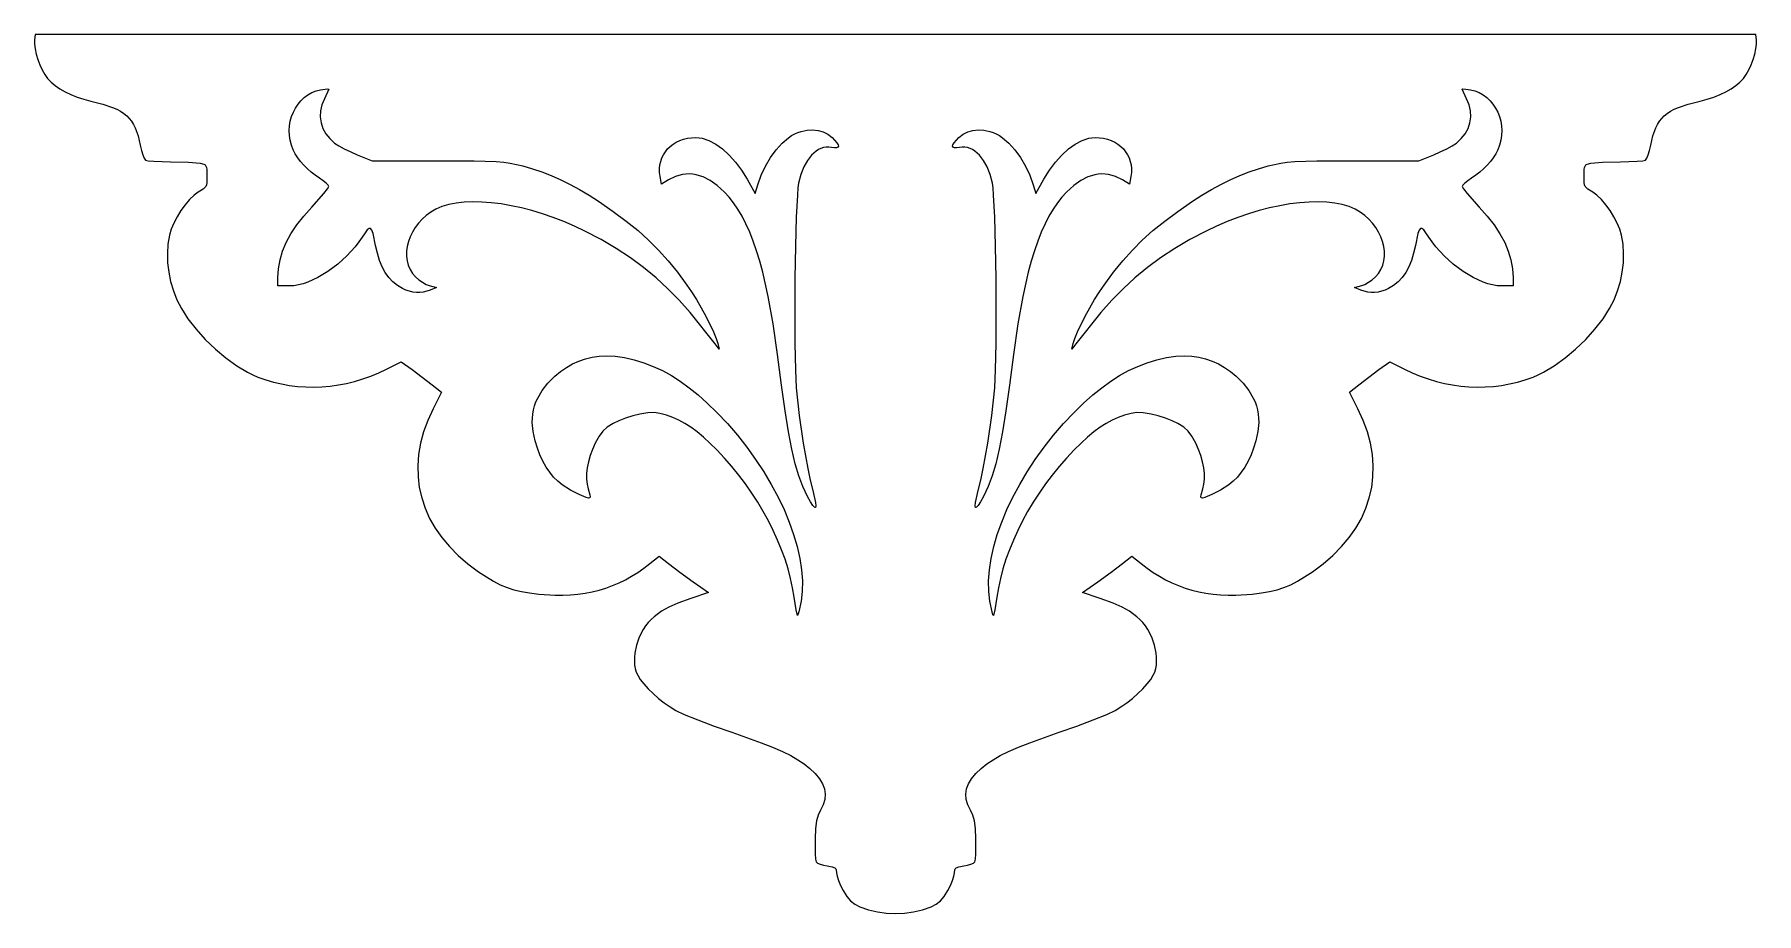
# Model space of a CAD drawing. Extents: x -290 to 500, y -53 to 350.
import ezdxf

# ---------------------------------------------------------------- set-up
doc = ezdxf.new("R2010")
doc.units = 0

msp = doc.modelspace()

# ---------------------------------------------------------------- linework, layer by layer
at = {"layer": 'Layer 1'}
for p, q in [((-290.075761, 350.38449), (-290.384428, 347.68574)), ((500.067072, 350.38449), (-290.075761, 350.38449)), ((-290.075761, 350.38449), (-290.075761, 350.38449)), ((500.384572, 347.68574), (500.067072, 350.38449)), ((-290.384428, 347.68574), (-290.409622, 345.865227)), ((-290.409622, 345.865227), (-290.135911, 343.716946)), ((-290.135911, 343.716946), (-289.601739, 341.352866)), ((-289.601739, 341.352866), (-288.845554, 338.884956)), ((498.841282, 338.884956), (499.599084, 341.352866)), ((499.599084, 341.352866), (500.134667, 343.716946)), ((500.134667, 343.716946), (500.40938, 345.865227)), ((500.40938, 345.865227), (500.384572, 347.68574)), ((-288.845554, 338.884956), (-287.905802, 336.425187)), ((-287.905802, 336.425187), (-286.820927, 334.085529)), ((-286.820927, 334.085529), (-285.629376, 331.97795)), ((495.621073, 331.97795), (496.813626, 334.085529)), ((496.813626, 334.085529), (497.899912, 336.425187)), ((497.899912, 336.425187), (498.841282, 338.884956)), ((-285.629376, 331.97795), (-284.369595, 330.21442)), ((-284.369595, 330.21442), (-282.780808, 328.512183)), ((-282.780808, 328.512183), (-280.907992, 326.909716)), ((-280.907992, 326.909716), (-278.764363, 325.413843)), ((-278.764363, 325.413843), (-276.363132, 324.031386)), ((-163.036874, 323.641764), (-161.094337, 324.434811)), ((-161.094337, 324.434811), (-159.027642, 324.96685)), ((-159.027642, 324.96685), (-155.861461, 325.372545)), ((-155.208822, 325.266712), (-157.246114, 320.865808)), ((-155.861461, 325.372545), (-155.208822, 325.266712)), ((-155.861461, 325.372545), (-155.861461, 325.372545)), ((365.208961, 325.266712), (365.508822, 325.372545)), ((367.246239, 320.865808), (365.208961, 325.266712)), ((365.508822, 325.372545), (366.895934, 325.293489)), ((365.508822, 325.372545), (365.508822, 325.372545)), ((366.895934, 325.293489), (369.027795, 324.96685)), ((369.027795, 324.96685), (371.094489, 324.434811)), ((371.094489, 324.434811), (373.037024, 323.641764)), ((486.354462, 324.031386), (488.755691, 325.413843)), ((488.755691, 325.413843), (490.899316, 326.909716)), ((490.899316, 326.909716), (492.772126, 328.512183)), ((492.772126, 328.512183), (494.360906, 330.21442)), ((494.360906, 330.21442), (495.621073, 331.97795)), ((-276.363132, 324.031386), (-273.717512, 322.76917)), ((-273.717512, 322.76917), (-270.840719, 321.634017)), ((-270.840719, 321.634017), (-267.745964, 320.632752)), ((-267.745964, 320.632752), (-264.446461, 319.772197)), ((-264.446461, 319.772197), (-258.996356, 318.360533)), ((-258.996356, 318.360533), (-254.51882, 316.829559)), ((-254.51882, 316.829559), (-252.609822, 315.988045)), ((-171.52297, 314.634899), (-170.536059, 316.531777)), ((-170.536059, 316.531777), (-169.364797, 318.299708)), ((-169.364797, 318.299708), (-168.019214, 319.916683)), ((-168.019214, 319.916683), (-166.509345, 321.36069)), ((-166.509345, 321.36069), (-164.84522, 322.609721)), ((-164.84522, 322.609721), (-163.036874, 323.641764)), ((-158.393317, 318.084728), (-159.027398, 315.288453)), ((-157.246114, 320.865808), (-158.393317, 318.084728)), ((368.393442, 318.084728), (367.246239, 320.865808)), ((369.027523, 315.288453), (368.393442, 318.084728)), ((373.037024, 323.641764), (374.845369, 322.609721)), ((374.845369, 322.609721), (376.50949, 321.36069)), ((376.50949, 321.36069), (378.019357, 319.916683)), ((378.019357, 319.916683), (379.364935, 318.299708)), ((379.364935, 318.299708), (380.536195, 316.531777)), ((380.536195, 316.531777), (381.523102, 314.634899)), ((462.603193, 315.988045), (464.511524, 316.829559)), ((464.511524, 316.829559), (468.988064, 318.360533)), ((468.988064, 318.360533), (474.437795, 319.772197)), ((474.437795, 319.772197), (477.737297, 320.632752)), ((477.737297, 320.632752), (480.832052, 321.634017)), ((480.832052, 321.634017), (483.708845, 322.76917)), ((483.708845, 322.76917), (486.354462, 324.031386)), ((-252.609822, 315.988045), (-250.902035, 315.079158)), ((-250.902035, 315.079158), (-249.381482, 314.090384)), ((-249.381482, 314.090384), (-248.034185, 313.009209)), ((-248.034185, 313.009209), (-246.846167, 311.823118)), ((-246.846167, 311.823118), (-245.803451, 310.519595)), ((-245.803451, 310.519595), (-244.892059, 309.086127)), ((-244.892059, 309.086127), (-244.098015, 307.510197)), ((-173.277269, 308.390686), (-172.903607, 310.542343)), ((-172.903607, 310.542343), (-172.315497, 312.631085)), ((-172.315497, 312.631085), (-171.52297, 314.634899)), ((-159.027398, 315.288453), (-159.157877, 312.518549)), ((-159.157877, 312.518549), (-158.794275, 309.816579)), ((-158.794275, 309.816579), (-157.946111, 307.224109)), ((367.946236, 307.224109), (368.7944, 309.816579)), ((368.7944, 309.816579), (369.158003, 312.518549)), ((369.158003, 312.518549), (369.027523, 315.288453)), ((381.523102, 314.634899), (382.315626, 312.631085)), ((382.315626, 312.631085), (382.903734, 310.542343)), ((382.903734, 310.542343), (383.277395, 308.390686)), ((454.096776, 307.510197), (454.890153, 309.086127)), ((454.890153, 309.086127), (455.8008, 310.519595)), ((455.8008, 310.519595), (456.842721, 311.823118)), ((456.842721, 311.823118), (458.029917, 313.009209)), ((458.029917, 313.009209), (459.376392, 314.090384)), ((459.376392, 314.090384), (460.89615, 315.079158)), ((460.89615, 315.079158), (462.603193, 315.988045)), ((-244.098015, 307.510197), (-242.806059, 303.880895)), ((-242.806059, 303.880895), (-241.815767, 299.531572)), ((-173.426449, 306.198122), (-173.277269, 308.390686)), ((-173.341116, 303.986661), (-173.426449, 306.198122)), ((-173.011236, 301.778315), (-173.341116, 303.986661)), ((-172.426779, 299.595092), (-173.011236, 301.778315)), ((-157.946111, 307.224109), (-156.622905, 304.782704)), ((-156.622905, 304.782704), (-154.834177, 302.53393)), ((-154.834177, 302.53393), (-152.589447, 300.51935)), ((-152.589447, 300.51935), (-150.70408, 299.279762)), ((2.894748, 299.976333), (4.354841, 300.878762)), ((4.354841, 300.878762), (5.936504, 301.638427)), ((5.936504, 301.638427), (7.631009, 302.245823)), ((7.631009, 302.245823), (9.429628, 302.691446)), ((9.429628, 302.691446), (11.323635, 302.96579)), ((11.323635, 302.96579), (13.304303, 303.05935)), ((13.304303, 303.05935), (14.766636, 302.970187)), ((14.766636, 302.970187), (16.263153, 302.706531)), ((16.263153, 302.706531), (19.330578, 301.678728)), ((19.330578, 301.678728), (22.450252, 300.021925)), ((52.953497, 300.419384), (55.831863, 302.910209)), ((55.831863, 302.910209), (57.291571, 303.915614)), ((57.291571, 303.915614), (58.752839, 304.746089)), ((58.752839, 304.746089), (60.206572, 305.390441)), ((60.206572, 305.390441), (61.643678, 305.837475)), ((61.643678, 305.837475), (64.392083, 306.36043)), ((64.392083, 306.36043), (66.917705, 306.534211)), ((66.917705, 306.534211), (69.460748, 306.313944)), ((66.917705, 306.534211), (66.917705, 306.534211)), ((69.460748, 306.313944), (71.781738, 305.661858)), ((71.781738, 305.661858), (73.90644, 304.572824)), ((73.90644, 304.572824), (75.860622, 303.041711)), ((75.860622, 303.041711), (78.11245, 300.630194)), ((78.11245, 300.630194), (78.657297, 299.739107)), ((131.340041, 299.739107), (131.8863, 300.630194)), ((131.8863, 300.630194), (134.139511, 303.041711)), ((134.139511, 303.041711), (136.093694, 304.572824)), ((136.093694, 304.572824), (138.218399, 305.661858)), ((138.218399, 305.661858), (140.539388, 306.313944)), ((140.539388, 306.313944), (143.082428, 306.534211)), ((143.082428, 306.534211), (145.608051, 306.36043)), ((143.082428, 306.534211), (143.082428, 306.534211)), ((145.608051, 306.36043), (148.356455, 305.837475)), ((148.356455, 305.837475), (149.793461, 305.390441)), ((149.793461, 305.390441), (151.246914, 304.746089)), ((151.246914, 304.746089), (152.707746, 303.915614)), ((152.707746, 303.915614), (154.16689, 302.910209)), ((154.16689, 302.910209), (157.043843, 300.419384)), ((187.547085, 300.021925), (190.668172, 301.678728)), ((190.668172, 301.678728), (193.736597, 302.706531)), ((193.736597, 302.706531), (195.233396, 302.970187)), ((195.233396, 302.970187), (196.69583, 303.05935)), ((196.69583, 303.05935), (198.676497, 302.96579)), ((198.676497, 302.96579), (200.570503, 302.691446)), ((200.570503, 302.691446), (202.369122, 302.245823)), ((202.369122, 302.245823), (204.063626, 301.638427)), ((204.063626, 301.638427), (205.645287, 300.878762)), ((205.645287, 300.878762), (207.10538, 299.976333)), ((360.704209, 299.279762), (362.589572, 300.51935)), ((362.589572, 300.51935), (364.834302, 302.53393)), ((364.834302, 302.53393), (366.62303, 304.782704)), ((366.62303, 304.782704), (367.946236, 307.224109)), ((383.011365, 301.778315), (382.426912, 299.595092)), ((383.341242, 303.986661), (383.011365, 301.778315)), ((383.277395, 308.390686), (383.426574, 306.198122)), ((383.426574, 306.198122), (383.341242, 303.986661)), ((451.815906, 299.531572), (452.805819, 303.880895)), ((452.805819, 303.880895), (454.096776, 307.510197)), ((-241.815767, 299.531572), (-241.28345, 297.12745)), ((-241.28345, 297.12745), (-240.657427, 295.037305)), ((-240.657427, 295.037305), (-240.015262, 293.485527)), ((-240.015262, 293.485527), (-239.434517, 292.696503)), ((-239.434517, 292.696503), (-238.127376, 292.382327)), ((-171.577711, 297.459003), (-172.426779, 299.595092)), ((-170.605645, 295.589394), (-171.577711, 297.459003)), ((-169.464123, 293.769798), (-170.605645, 295.589394)), ((-168.160033, 292.007793), (-169.464123, 293.769798)), ((-150.70408, 299.279762), (-148.124686, 297.852359)), ((-148.124686, 297.852359), (-145.191371, 296.413486)), ((-145.191371, 296.413486), (-142.244239, 295.139489)), ((-142.244239, 295.139489), (-135.365072, 292.396642)), ((-2.824125, 292.096007), (-2.276721, 293.655412)), ((-2.276721, 293.655412), (-1.555384, 295.129083)), ((-1.555384, 295.129083), (-0.668841, 296.507516)), ((-0.668841, 296.507516), (0.37418, 297.781205)), ((0.37418, 297.781205), (1.564952, 298.940646)), ((1.564952, 298.940646), (2.894748, 299.976333)), ((22.450252, 300.021925), (25.565853, 297.782106)), ((25.565853, 297.782106), (28.621055, 295.005254)), ((28.621055, 295.005254), (31.559537, 291.737353)), ((45.301544, 289.912737), (47.615589, 293.831099)), ((47.615589, 293.831099), (50.19049, 297.363164)), ((50.19049, 297.363164), (52.953497, 300.419384)), ((66.441914, 294.926241), (64.57119, 292.493211)), ((68.513774, 296.782347), (66.441914, 294.926241)), ((69.61395, 297.481883), (68.513774, 296.782347)), ((70.750994, 298.022586), (69.61395, 297.481883)), ((71.920432, 298.399586), (70.750994, 298.022586)), ((73.117795, 298.608017), (71.920432, 298.399586)), ((74.338608, 298.643009), (73.117795, 298.608017)), ((75.5784, 298.499697), (74.338608, 298.643009)), ((76.967304, 298.312999), (75.5784, 298.499697)), ((77.969834, 298.345324), (76.967304, 298.312999)), ((78.585801, 298.594939), (77.969834, 298.345324)), ((78.815019, 299.06011), (78.585801, 298.594939)), ((78.657297, 299.739107), (78.815019, 299.06011)), ((131.180702, 299.06011), (131.340041, 299.739107)), ((131.408302, 298.594939), (131.180702, 299.06011)), ((132.022858, 298.345324), (131.408302, 298.594939)), ((133.02439, 298.312999), (132.022858, 298.345324)), ((134.412914, 298.499697), (133.02439, 298.312999)), ((135.652806, 298.643009), (134.412914, 298.499697)), ((136.8739, 298.608017), (135.652806, 298.643009)), ((138.071697, 298.399586), (136.8739, 298.608017)), ((139.2417, 298.022586), (138.071697, 298.399586)), ((140.37941, 297.481883), (139.2417, 298.022586)), ((141.480331, 296.782347), (140.37941, 297.481883)), ((143.553808, 294.926241), (141.480331, 296.782347)), ((145.42615, 292.493211), (143.553808, 294.926241)), ((157.043843, 300.419384), (159.805231, 297.363164)), ((159.805231, 297.363164), (162.378512, 293.831099)), ((162.378512, 293.831099), (164.691145, 289.912737)), ((178.433154, 291.737353), (181.373046, 295.005254)), ((181.373046, 295.005254), (184.429866, 297.782106)), ((184.429866, 297.782106), (187.547085, 300.021925)), ((207.10538, 299.976333), (208.435176, 298.940646)), ((208.435176, 298.940646), (209.625948, 297.781205)), ((209.625948, 297.781205), (210.668969, 296.507516)), ((210.668969, 296.507516), (211.555512, 295.129083)), ((211.555512, 295.129083), (212.276849, 293.655412)), ((212.276849, 293.655412), (212.824253, 292.096007)), ((345.356406, 292.396642), (352.244378, 295.139489)), ((352.244378, 295.139489), (355.191508, 296.413486)), ((355.191508, 296.413486), (358.12482, 297.852359)), ((358.12482, 297.852359), (360.704209, 299.279762)), ((379.464261, 293.769798), (378.160171, 292.007793)), ((380.605784, 295.589394), (379.464261, 293.769798)), ((381.57785, 297.459003), (380.605784, 295.589394)), ((382.426912, 299.595092), (381.57785, 297.459003)), ((448.127527, 292.382327), (449.434656, 292.696503)), ((449.434656, 292.696503), (450.015391, 293.485527)), ((450.015391, 293.485527), (450.657549, 295.037305)), ((450.657549, 295.037305), (451.283573, 297.12745)), ((451.283573, 297.12745), (451.815906, 299.531572)), ((-238.127376, 292.382327), (-235.508003, 292.123192)), ((-235.508003, 292.123192), (-227.854586, 291.876294)), ((-227.854586, 291.876294), (-219.642606, 291.677969)), ((-219.642606, 291.677969), (-214.369656, 291.223656)), ((-214.369656, 291.223656), (-212.57847, 290.757232)), ((-212.57847, 290.757232), (-212.015125, 290.42753)), ((-212.015125, 290.42753), (-211.629072, 289.951949)), ((-211.629072, 289.951949), (-211.387154, 289.269324)), ((-211.387154, 289.269324), (-211.256216, 288.318492)), ((-211.194656, 285.367544), (-211.285028, 282.398472)), ((-211.256216, 288.318492), (-211.194656, 285.367544)), ((-166.700263, 290.310956), (-168.160033, 292.007793)), ((-165.091702, 288.686866), (-166.700263, 290.310956)), ((-163.341239, 287.1431), (-165.091702, 288.686866)), ((-161.45576, 285.687235), (-163.341239, 287.1431)), ((-159.442156, 284.32685), (-161.45576, 285.687235)), ((-135.365072, 292.396642), (-105.334864, 292.379003)), ((-105.334864, 292.379003), (-88.523297, 292.309961)), ((-88.523297, 292.309961), (-78.392417, 292.006647)), ((-78.392417, 292.006647), (-74.892966, 291.709737)), ((-74.892966, 291.709737), (-71.936563, 291.285378)), ((-71.936563, 291.285378), (-66.150072, 289.962475)), ((-66.150072, 289.962475), (-61.769487, 288.709174)), ((-61.769487, 288.709174), (-57.409348, 287.241202)), ((-57.409348, 287.241202), (-53.064718, 285.556101)), ((-53.064718, 285.556101), (-48.730662, 283.651411)), ((-3.362224, 288.758018), (-3.188868, 290.460374)), ((-3.335465, 286.998443), (-3.362224, 288.758018)), ((-3.099864, 285.191156), (-3.335465, 286.998443)), ((-3.188868, 290.460374), (-2.824125, 292.096007)), ((-2.420767, 281.584003), (-3.099864, 285.191156)), ((3.985743, 285.104865), (0.833608, 283.5331)), ((5.56218, 285.648897), (3.985743, 285.104865)), ((7.139775, 286.031472), (5.56218, 285.648897)), ((8.719212, 286.252425), (7.139775, 286.031472)), ((10.301173, 286.311587), (8.719212, 286.252425)), ((11.886342, 286.208792), (10.301173, 286.311587)), ((13.475403, 285.943874), (11.886342, 286.208792)), ((15.069039, 285.516664), (13.475403, 285.943874)), ((16.667934, 284.926997), (15.069039, 285.516664)), ((19.884231, 283.259621), (16.667934, 284.926997)), ((31.559537, 291.737353), (34.324972, 288.024386)), ((34.324972, 288.024386), (36.861039, 283.912336)), ((41.747011, 281.275322), (43.321102, 285.697628)), ((43.321102, 285.697628), (45.301544, 289.912737)), ((61.57626, 286.052143), (60.523608, 282.121989)), ((62.93738, 289.522197), (61.57626, 286.052143)), ((64.57119, 292.493211), (62.93738, 289.522197)), ((147.061372, 289.522197), (145.42615, 292.493211)), ((148.423491, 286.052143), (147.061372, 289.522197)), ((149.476525, 282.121989), (148.423491, 286.052143)), ((164.691145, 289.912737), (166.670589, 285.697628)), ((166.670589, 285.697628), (168.244303, 281.275322)), ((173.130275, 283.912336), (175.666721, 288.024386)), ((175.666721, 288.024386), (178.433154, 291.737353)), ((193.332207, 284.926997), (190.115907, 283.259621)), ((194.931102, 285.516664), (193.332207, 284.926997)), ((196.524738, 285.943874), (194.931102, 285.516664)), ((198.113799, 286.208792), (196.524738, 285.943874)), ((199.698969, 286.311587), (198.113799, 286.208792)), ((201.280929, 286.252425), (199.698969, 286.311587)), ((202.860365, 286.031472), (201.280929, 286.252425)), ((204.437959, 285.648897), (202.860365, 286.031472)), ((206.014395, 285.104865), (204.437959, 285.648897)), ((209.166525, 283.5331), (206.014395, 285.104865)), ((213.099997, 285.191156), (212.4209, 281.584003)), ((212.824253, 292.096007), (213.188998, 290.460374)), ((213.335597, 286.998443), (213.099997, 285.191156)), ((213.188998, 290.460374), (213.362354, 288.758018)), ((213.362354, 288.758018), (213.335597, 286.998443)), ((258.726394, 283.651411), (263.06207, 285.556101)), ((263.06207, 285.556101), (267.408112, 287.241202)), ((267.408112, 287.241202), (271.769247, 288.709174)), ((271.769247, 288.709174), (276.150205, 289.962475)), ((276.150205, 289.962475), (281.936697, 291.285378)), ((281.936697, 291.285378), (284.893099, 291.709737)), ((284.893099, 291.709737), (288.392548, 292.006647)), ((288.392548, 292.006647), (298.523424, 292.309961)), ((298.523424, 292.309961), (315.334989, 292.379003)), ((315.334989, 292.379003), (345.356406, 292.396642)), ((371.455898, 285.687235), (369.442294, 284.32685)), ((373.341376, 287.1431), (371.455898, 285.687235)), ((375.09184, 288.686866), (373.341376, 287.1431)), ((376.700401, 290.310956), (375.09184, 288.686866)), ((378.160171, 292.007793), (376.700401, 290.310956)), ((421.194794, 285.367544), (421.256358, 288.318492)), ((421.285167, 282.398472), (421.194794, 285.367544)), ((421.256358, 288.318492), (421.387299, 289.269324)), ((421.387299, 289.269324), (421.629219, 289.951949)), ((421.629219, 289.951949), (422.015274, 290.42753)), ((422.015274, 290.42753), (422.578618, 290.757232)), ((422.578618, 290.757232), (424.369794, 291.223656)), ((424.369794, 291.223656), (429.64275, 291.677969)), ((429.64275, 291.677969), (437.854739, 291.876294)), ((437.854739, 291.876294), (445.508158, 292.123192)), ((445.508158, 292.123192), (448.127527, 292.382327)), ((-215.163406, 277.897475), (-217.125846, 276.501483)), ((-212.945609, 279.275417), (-215.163406, 277.897475)), ((-212.244298, 279.895538), (-212.945609, 279.275417)), ((-211.760748, 280.571756), (-212.244298, 279.895538)), ((-211.454482, 281.380568), (-211.760748, 280.571756)), ((-211.285028, 282.398472), (-211.454482, 281.380568)), ((-163.102225, 271.071225), (-157.528556, 277.291317)), ((-157.798182, 283.200851), (-159.442156, 284.32685)), ((-156.452144, 282.110792), (-157.798182, 283.200851)), ((-157.528556, 277.291317), (-155.832054, 279.440448)), ((-155.542778, 281.180673), (-156.452144, 282.110792)), ((-155.832054, 279.440448), (-155.208822, 280.534489)), ((-155.208822, 280.534489), (-155.542778, 281.180673)), ((-48.730662, 283.651411), (-44.402244, 281.524676)), ((-44.402244, 281.524676), (-40.074528, 279.173437)), ((-40.074528, 279.173437), (-35.742579, 276.595236)), ((0.833608, 283.5331), (-2.420767, 281.584003)), ((23.129763, 280.940411), (19.884231, 283.259621)), ((26.409997, 277.968031), (23.129763, 280.940411)), ((28.58909, 275.605976), (26.409997, 277.968031)), ((36.861039, 283.912336), (40.565205, 277.306572)), ((40.565205, 277.306572), (41.747011, 281.275322)), ((60.222279, 279.960956), (59.943085, 276.508347)), ((60.523608, 282.121989), (60.222279, 279.960956)), ((149.777854, 279.960956), (149.476525, 282.121989)), ((150.057048, 276.508347), (149.777854, 279.960956)), ((168.244303, 281.275322), (169.434928, 277.306572)), ((169.434928, 277.306572), (173.130275, 283.912336)), ((183.590136, 277.968031), (181.411044, 275.605976)), ((186.870373, 280.940411), (183.590136, 277.968031)), ((190.115907, 283.259621), (186.870373, 280.940411)), ((212.4209, 281.584003), (209.166525, 283.5331)), ((245.734273, 276.595236), (250.067224, 279.173437)), ((250.067224, 279.173437), (254.396354, 281.524676)), ((254.396354, 281.524676), (258.726394, 283.651411)), ((365.542914, 281.180673), (365.208961, 280.534489)), ((365.208961, 280.534489), (365.830815, 279.440448)), ((366.452281, 282.110792), (365.542914, 281.180673)), ((365.830815, 279.440448), (367.524288, 277.291317)), ((367.79832, 283.200851), (366.452281, 282.110792)), ((367.524288, 277.291317), (373.093544, 271.071225)), ((369.442294, 284.32685), (367.79832, 283.200851)), ((421.454621, 281.380568), (421.285167, 282.398472)), ((421.760886, 280.571756), (421.454621, 281.380568)), ((422.244437, 279.895538), (421.760886, 280.571756)), ((422.945747, 279.275417), (422.244437, 279.895538)), ((425.163544, 277.897475), (422.945747, 279.275417)), ((427.125606, 276.501483), (425.163544, 277.897475)), ((-223.138894, 269.528753), (-224.913773, 266.678483)), ((-221.195004, 272.196455), (-223.138894, 269.528753)), ((-219.163517, 274.56092), (-221.195004, 272.196455)), ((-217.125846, 276.501483), (-219.163517, 274.56092)), ((-166.776729, 266.946343), (-163.102225, 271.071225)), ((-106.049239, 270.127544), (-108.365924, 268.795906)), ((-103.279442, 271.310208), (-106.049239, 270.127544)), ((-100.17673, 272.232116), (-103.279442, 271.310208)), ((-96.769431, 272.897432), (-100.17673, 272.232116)), ((-93.08587, 273.310321), (-96.769431, 272.897432)), ((-89.154374, 273.474944), (-93.08587, 273.310321)), ((-85.00327, 273.395465), (-89.154374, 273.474944)), ((-80.660885, 273.076049), (-85.00327, 273.395465)), ((-76.155544, 272.520857), (-80.660885, 273.076049)), ((-71.515575, 271.734053), (-76.155544, 272.520857)), ((-66.769305, 270.719801), (-71.515575, 271.734053)), ((-61.945058, 269.482264), (-66.769305, 270.719801)), ((-57.071164, 268.025605), (-61.945058, 269.482264)), ((-35.742579, 276.595236), (-31.401461, 273.787614)), ((-31.401461, 273.787614), (-24.624072, 269.10163)), ((-24.624072, 269.10163), (-18.618445, 264.650395)), ((30.668924, 272.97371), (28.58909, 275.605976)), ((32.6521, 270.063305), (30.668924, 272.97371)), ((34.541224, 266.866838), (32.6521, 270.063305)), ((59.943085, 276.508347), (59.458879, 266.410149)), ((150.541252, 266.410149), (150.057048, 276.508347)), ((177.348037, 270.063305), (175.458914, 266.866838)), ((179.331212, 272.97371), (177.348037, 270.063305)), ((181.411044, 275.605976), (179.331212, 272.97371)), ((228.61113, 264.650395), (234.61576, 269.10163)), ((234.61576, 269.10163), (241.392775, 273.787614)), ((241.392775, 273.787614), (245.734273, 276.595236)), ((271.945184, 269.482264), (267.07129, 268.025605)), ((276.76943, 270.719801), (271.945184, 269.482264)), ((281.515701, 271.734053), (276.76943, 270.719801)), ((286.15567, 272.520857), (281.515701, 271.734053)), ((290.661011, 273.076049), (286.15567, 272.520857)), ((295.003397, 273.395465), (290.661011, 273.076049)), ((299.154502, 273.474944), (295.003397, 273.395465)), ((303.085999, 273.310321), (299.154502, 273.474944)), ((306.769562, 272.897432), (303.085999, 273.310321)), ((310.176863, 272.232116), (306.769562, 272.897432)), ((313.279578, 271.310208), (310.176863, 272.232116)), ((316.049378, 270.127544), (313.279578, 271.310208)), ((318.366062, 268.795906), (316.049378, 270.127544)), ((373.093544, 271.071225), (376.768049, 266.946343)), ((429.162278, 274.56092), (427.125606, 276.501483)), ((431.192354, 272.196455), (429.162278, 274.56092)), ((433.134625, 269.528753), (431.192354, 272.196455)), ((434.907885, 266.678483), (433.134625, 269.528753)), ((-226.438228, 263.766312), (-227.630845, 260.912906)), ((-224.913773, 266.678483), (-226.438228, 263.766312)), ((-172.595899, 258.845939), (-169.938585, 262.876881)), ((-169.938585, 262.876881), (-166.776729, 266.946343)), ((-136.713353, 261.230913), (-137.55672, 260.57659)), ((-136.351047, 261.301017), (-136.713353, 261.230913)), ((-136.019765, 261.194503), (-136.351047, 261.301017)), ((-135.424588, 260.435869), (-136.019765, 261.194503)), ((-115.607392, 261.70567), (-116.872733, 259.620929)), ((-114.116299, 263.691286), (-115.607392, 261.70567)), ((-112.407196, 265.552029), (-114.116299, 263.691286)), ((-110.487824, 267.262151), (-112.407196, 265.552029)), ((-108.365924, 268.795906), (-110.487824, 267.262151)), ((-52.175946, 266.353988), (-57.071164, 268.025605)), ((-47.287734, 264.471575), (-52.175946, 266.353988)), ((-42.434852, 262.38253), (-47.287734, 264.471575)), ((-37.645628, 260.091017), (-42.434852, 262.38253)), ((-18.618445, 264.650395), (-13.241498, 260.298044)), ((36.338898, 263.376382), (34.541224, 266.866838)), ((38.047726, 259.584013), (36.338898, 263.376382)), ((59.458879, 266.410149), (59.086551, 253.190888)), ((150.913579, 253.190888), (150.541252, 266.410149)), ((173.661241, 263.376382), (171.952414, 259.584013)), ((175.458914, 266.866838), (173.661241, 263.376382)), ((223.235597, 260.298044), (228.61113, 264.650395)), ((252.434983, 262.38253), (247.645761, 260.091017)), ((257.287863, 264.471575), (252.434983, 262.38253)), ((262.176074, 266.353988), (257.287863, 264.471575)), ((267.07129, 268.025605), (262.176074, 266.353988)), ((320.487961, 267.262151), (318.366062, 268.795906)), ((322.407332, 265.552029), (320.487961, 267.262151)), ((324.116435, 263.691286), (322.407332, 265.552029)), ((325.607526, 261.70567), (324.116435, 263.691286)), ((326.872866, 259.620929), (325.607526, 261.70567)), ((346.01991, 261.194503), (345.424733, 260.435869)), ((346.351192, 261.301017), (346.01991, 261.194503)), ((346.713497, 261.230913), (346.351192, 261.301017)), ((347.556862, 260.57659), (346.713497, 261.230913)), ((376.768049, 266.946343), (379.929906, 262.876881)), ((379.929906, 262.876881), (382.587222, 258.845939)), ((436.430925, 263.766312), (434.907885, 266.678483)), ((437.622538, 260.912906), (436.430925, 263.766312)), ((-229.093462, 254.055417), (-229.374543, 249.793519)), ((-228.410211, 258.238934), (-229.093462, 254.055417)), ((-227.630845, 260.912906), (-228.410211, 258.238934)), ((-176.429318, 250.831998), (-174.756775, 254.836612)), ((-174.756775, 254.836612), (-172.595899, 258.845939)), ((-141.432612, 255.087882), (-143.129331, 252.904185)), ((-139.898267, 257.321712), (-141.432612, 255.087882)), ((-138.601235, 259.263026), (-139.898267, 257.321712)), ((-137.55672, 260.57659), (-138.601235, 259.263026)), ((-134.876453, 258.92352), (-135.424588, 260.435869)), ((-133.715836, 253.511712), (-134.876453, 258.92352)), ((-132.916352, 249.897659), (-133.715836, 253.511712)), ((-118.695194, 255.257061), (-119.236831, 253.029429)), ((-117.904581, 257.46281), (-118.695194, 255.257061)), ((-116.872733, 259.620929), (-117.904581, 257.46281)), ((-30.204342, 256.15216), (-37.645628, 260.091017)), ((-23.257026, 252.071803), (-30.204342, 256.15216)), ((-13.241498, 260.298044), (-8.35015, 255.908712)), ((-8.35015, 255.908712), (-3.801318, 251.346534)), ((39.670312, 255.481803), (38.047726, 259.584013)), ((41.209258, 251.061829), (39.670312, 255.481803)), ((59.086551, 253.190888), (58.841659, 238.214056)), ((151.15847, 238.214056), (150.913579, 253.190888)), ((170.32983, 255.481803), (168.790885, 251.061829)), ((171.952414, 259.584013), (170.32983, 255.481803)), ((213.79866, 251.346534), (218.34587, 255.908712)), ((218.34587, 255.908712), (223.235597, 260.298044)), ((240.204474, 256.15216), (233.257157, 252.071803)), ((247.645761, 260.091017), (240.204474, 256.15216)), ((327.904713, 257.46281), (326.872866, 259.620929)), ((328.695325, 255.257061), (327.904713, 257.46281)), ((329.236961, 253.029429), (328.695325, 255.257061)), ((343.715961, 253.511712), (342.916486, 249.897659)), ((344.876595, 258.92352), (343.715961, 253.511712)), ((345.424733, 260.435869), (344.876595, 258.92352)), ((348.601375, 259.263026), (347.556862, 260.57659)), ((349.898406, 257.321712), (348.601375, 259.263026)), ((351.432749, 255.087882), (349.898406, 257.321712)), ((353.129468, 252.904185), (351.432749, 255.087882)), ((382.587222, 258.845939), (384.748098, 254.836612)), ((384.748098, 254.836612), (386.42064, 250.831998)), ((438.401516, 258.238934), (437.622538, 260.912906)), ((439.085155, 254.055417), (438.401516, 258.238934)), ((439.36724, 249.793519), (439.085155, 254.055417)), ((-229.374543, 249.793519), (-229.259288, 245.488464)), ((-229.259288, 245.488464), (-228.753531, 241.175476)), ((-178.34182, 242.769298), (-177.621631, 246.815194)), ((-177.621631, 246.815194), (-176.429318, 250.831998)), ((-146.933109, 248.73906), (-151.156029, 244.930084)), ((-143.129331, 252.904185), (-146.933109, 248.73906)), ((-131.915126, 246.62576), (-132.916352, 249.897659)), ((-130.707385, 243.688138), (-131.915126, 246.62576)), ((-119.521751, 250.805662), (-119.542211, 248.611508)), ((-119.542211, 248.611508), (-119.29047, 246.472714)), ((-119.236831, 253.029429), (-119.521751, 250.805662)), ((-119.29047, 246.472714), (-118.758787, 244.415027)), ((-16.757635, 247.814214), (-23.257026, 252.071803)), ((-10.660125, 243.343662), (-16.757635, 247.814214)), ((-3.801318, 251.346534), (0.54808, 246.475647)), ((0.54808, 246.475647), (4.841125, 241.160184)), ((42.667168, 246.316164), (41.209258, 251.061829)), ((44.046645, 241.236883), (42.667168, 246.316164)), ((167.332975, 246.316164), (165.953498, 241.236883)), ((168.790885, 251.061829), (167.332975, 246.316164)), ((205.158631, 241.160184), (209.450677, 246.475647)), ((209.450677, 246.475647), (213.79866, 251.346534)), ((226.757765, 247.814214), (220.660254, 243.343662)), ((233.257157, 252.071803), (226.757765, 247.814214)), ((328.758912, 244.415027), (329.290596, 246.472714)), ((329.521879, 250.805662), (329.236961, 253.029429)), ((329.290596, 246.472714), (329.542338, 248.611508)), ((329.542338, 248.611508), (329.521879, 250.805662)), ((341.915267, 246.62576), (340.707529, 243.688138)), ((342.916486, 249.897659), (341.915267, 246.62576)), ((356.933244, 248.73906), (353.129468, 252.904185)), ((361.156164, 244.930084), (356.933244, 248.73906)), ((386.42064, 250.831998), (387.61295, 246.815194)), ((387.61295, 246.815194), (388.333134, 242.769298)), ((438.749264, 241.175476), (439.253401, 245.488464)), ((439.253401, 245.488464), (439.36724, 249.793519)), ((-228.753531, 241.175476), (-227.863106, 236.889777)), ((-178.624447, 234.858587), (-178.597989, 238.677406)), ((-178.597989, 238.677406), (-178.34182, 242.769298)), ((-162.539283, 237.646636), (-164.803956, 236.67752)), ((-160.245022, 238.795567), (-162.539283, 237.646636)), ((-155.644524, 241.581004), (-160.245022, 238.795567)), ((-151.156029, 244.930084), (-155.644524, 241.581004)), ((-129.288355, 241.076917), (-130.707385, 243.688138)), ((-127.653264, 238.78422), (-129.288355, 241.076917)), ((-125.797339, 236.802173), (-127.653264, 238.78422)), ((-118.758787, 244.415027), (-117.93942, 242.464195)), ((-117.93942, 242.464195), (-116.824628, 240.645966)), ((-116.824628, 240.645966), (-115.40667, 238.986087)), ((-115.40667, 238.986087), (-113.954387, 237.719028)), ((-113.954387, 237.719028), (-112.277972, 236.546808)), ((-4.918449, 238.624416), (-10.660125, 243.343662)), ((0.513435, 233.620744), (-4.918449, 238.624416)), ((4.841125, 241.160184), (9.2209, 235.264281)), ((46.580717, 230.045771), (44.046645, 241.236883)), ((58.841659, 238.214056), (58.739762, 222.843147)), ((151.260366, 222.843147), (151.15847, 238.214056)), ((165.953498, 241.236883), (163.419426, 230.045771)), ((200.779233, 235.264281), (205.158631, 241.160184)), ((214.918578, 238.624416), (209.486694, 233.620744)), ((220.660254, 243.343662), (214.918578, 238.624416)), ((322.278103, 236.546808), (323.954514, 237.719028)), ((323.954514, 237.719028), (325.406794, 238.986087)), ((325.406794, 238.986087), (326.824753, 240.645966)), ((326.824753, 240.645966), (327.939545, 242.464195)), ((327.939545, 242.464195), (328.758912, 244.415027)), ((337.653409, 238.78422), (335.797479, 236.802173)), ((339.288501, 241.076917), (337.653409, 238.78422)), ((340.707529, 243.688138), (339.288501, 241.076917)), ((365.644659, 241.581004), (361.156164, 244.930084)), ((370.245159, 238.795567), (365.644659, 241.581004)), ((372.53942, 237.646636), (370.245159, 238.795567)), ((374.804094, 236.67752), (372.53942, 237.646636)), ((388.333134, 242.769298), (388.589294, 238.677406)), ((388.589294, 238.677406), (388.615767, 234.858587)), ((437.860457, 236.889777), (438.749264, 241.175476)), ((-227.863106, 236.889777), (-226.593845, 232.666592)), ((-226.593845, 232.666592), (-224.951584, 228.541144)), ((-173.18285, 234.858587), (-178.624447, 234.858587)), ((-171.228489, 234.978754), (-173.18285, 234.858587)), ((-169.167755, 235.330611), (-171.228489, 234.978754)), ((-167.019846, 235.90119), (-169.167755, 235.330611)), ((-164.803956, 236.67752), (-167.019846, 235.90119)), ((-123.715805, 235.122897), (-125.797339, 236.802173)), ((-121.403892, 233.738517), (-123.715805, 235.122897)), ((-119.796731, 233.006941), (-121.403892, 233.738517)), ((-118.195599, 232.455961), (-119.796731, 233.006941)), ((-116.600447, 232.085774), (-118.195599, 232.455961)), ((-115.011228, 231.896575), (-116.600447, 232.085774)), ((-113.427893, 231.88856), (-115.011228, 231.896575)), ((-111.850393, 232.061926), (-113.427893, 231.88856)), ((-112.277972, 236.546808), (-110.585019, 235.599834)), ((-110.278682, 232.41687), (-111.850393, 232.061926)), ((-110.585019, 235.599834), (-109.083128, 235.008517)), ((-108.712711, 232.953587), (-110.278682, 232.41687)), ((-109.083128, 235.008517), (-105.846392, 234.108934)), ((-105.846392, 234.108934), (-108.712711, 232.953587)), ((5.681574, 228.296915), (0.513435, 233.620744)), ((9.2209, 235.264281), (11.349436, 232.13062)), ((11.349436, 232.13062), (13.558724, 228.581921)), ((48.832299, 217.425089), (46.580717, 230.045771)), ((163.419426, 230.045771), (161.16784, 217.425089)), ((196.440026, 228.581921), (198.650315, 232.13062)), ((198.650315, 232.13062), (200.779233, 235.264281)), ((209.486694, 233.620744), (204.318557, 228.296915)), ((315.837711, 234.108934), (319.083267, 235.008517)), ((318.704016, 232.953587), (315.837711, 234.108934)), ((320.270374, 232.41687), (318.704016, 232.953587)), ((319.083267, 235.008517), (320.585156, 235.599834)), ((321.843087, 232.061926), (320.270374, 232.41687)), ((320.585156, 235.599834), (322.278103, 236.546808)), ((323.421999, 231.88856), (321.843087, 232.061926)), ((325.006952, 231.896575), (323.421999, 231.88856)), ((326.597788, 232.085774), (325.006952, 231.896575)), ((328.194349, 232.455961), (326.597788, 232.085774)), ((329.796478, 233.006941), (328.194349, 232.455961)), ((331.404016, 233.738517), (329.796478, 233.006941)), ((333.715939, 235.122897), (331.404016, 233.738517)), ((335.797479, 236.802173), (333.715939, 235.122897)), ((377.019984, 235.90119), (374.804094, 236.67752)), ((379.167894, 235.330611), (377.019984, 235.90119)), ((381.228627, 234.978754), (379.167894, 235.330611)), ((383.182989, 234.858587), (381.228627, 234.978754)), ((388.615767, 234.858587), (383.182989, 234.858587)), ((434.951344, 228.541144), (436.592608, 232.666592)), ((436.592608, 232.666592), (437.860457, 236.889777)), ((-224.951584, 228.541144), (-222.942156, 224.548656)), ((-222.942156, 224.548656), (-219.910063, 219.768744)), ((10.632011, 222.617198), (5.681574, 228.296915)), ((22.176664, 208.347337), (10.632011, 222.617198)), ((13.558724, 228.581921), (17.850942, 220.941293)), ((58.739762, 222.843147), (58.79642, 208.441652)), ((151.203708, 208.441652), (151.260366, 222.843147)), ((199.368122, 222.617198), (187.823469, 208.347337)), ((192.144773, 220.941293), (196.440026, 228.581921)), ((204.318557, 228.296915), (199.368122, 222.617198)), ((429.910203, 219.768744), (432.942294, 224.548656)), ((432.942294, 224.548656), (434.951344, 228.541144)), ((-219.910063, 219.768744), (-216.204491, 214.97502)), ((-216.204491, 214.97502), (-211.967422, 210.294681)), ((17.850942, 220.941293), (21.360326, 213.746152)), ((21.360326, 213.746152), (22.591072, 210.754313)), ((50.822219, 203.311434), (48.832299, 217.425089)), ((161.16784, 217.425089), (159.177914, 203.311434)), ((187.400616, 210.754313), (188.632359, 213.746152)), ((188.632359, 213.746152), (192.144773, 220.941293)), ((421.967567, 210.294681), (426.204633, 214.97502)), ((426.204633, 214.97502), (429.910203, 219.768744)), ((-211.967422, 210.294681), (-207.34084, 205.854923)), ((-207.34084, 205.854923), (-202.466726, 201.782939)), ((23.98465, 205.851434), (22.176664, 208.347337)), ((22.591072, 210.754313), (23.34965, 208.400253)), ((23.34965, 208.400253), (23.98465, 205.851434)), ((58.79642, 208.441652), (59.027192, 196.373065)), ((150.972938, 196.373065), (151.203708, 208.441652)), ((186.006664, 205.851434), (186.641664, 208.400253)), ((187.823469, 208.347337), (186.006664, 205.851434)), ((186.641664, 208.400253), (187.400616, 210.754313)), ((412.466875, 201.782939), (417.340986, 205.854923)), ((417.340986, 205.854923), (421.967567, 210.294681)), ((-202.466726, 201.782939), (-197.487065, 198.205928)), ((-197.487065, 198.205928), (-192.543839, 195.251083)), ((-128.706392, 196.71449), (-122.047711, 200.065878)), ((-122.047711, 200.065878), (-117.002989, 196.458726)), ((-46.079464, 197.476846), (-43.275063, 199.066848)), ((-43.275063, 199.066848), (-40.372596, 200.372127)), ((-40.372596, 200.372127), (-37.371792, 201.392732)), ((-37.371792, 201.392732), (-34.272382, 202.128712)), ((-34.272382, 202.128712), (-31.074098, 202.580114)), ((-31.074098, 202.580114), (-27.77667, 202.74699)), ((-27.77667, 202.74699), (-23.68733, 202.571887)), ((-27.77667, 202.74699), (-27.77667, 202.74699)), ((-23.68733, 202.571887), (-19.452908, 201.987384)), ((-19.452908, 201.987384), (-15.074272, 200.993343)), ((-15.074272, 200.993343), (-10.552295, 199.589628)), ((-10.552295, 199.589628), (-6.245125, 197.923185)), ((-6.245125, 197.923185), (-2.049759, 195.97138)), ((52.640551, 189.246194), (50.822219, 203.311434)), ((159.177914, 203.311434), (157.359585, 189.246194)), ((212.048513, 195.97138), (216.244879, 197.923185)), ((216.244879, 197.923185), (220.552428, 199.589628)), ((220.552428, 199.589628), (225.07303, 200.993343)), ((225.07303, 200.993343), (229.448633, 201.987384)), ((229.448633, 201.987384), (233.680022, 202.571887)), ((233.680022, 202.571887), (237.767983, 202.74699)), ((237.767983, 202.74699), (241.065412, 202.580114)), ((237.767983, 202.74699), (237.767983, 202.74699)), ((241.065412, 202.580114), (244.263697, 202.128712)), ((244.263697, 202.128712), (247.363107, 201.392732)), ((247.363107, 201.392732), (250.36391, 200.372127)), ((250.36391, 200.372127), (253.266378, 199.066848)), ((253.266378, 199.066848), (256.070778, 197.476846)), ((326.994294, 196.458726), (332.039016, 200.065878)), ((332.039016, 200.065878), (338.697711, 196.71449)), ((402.543991, 195.251083), (407.487216, 198.205928)), ((407.487216, 198.205928), (412.466875, 201.782939)), ((-192.543839, 195.251083), (-190.130259, 194.046722)), ((-190.130259, 194.046722), (-187.779031, 193.045601)), ((-187.779031, 193.045601), (-184.218708, 191.780033)), ((-184.218708, 191.780033), (-180.613055, 190.715514)), ((-180.613055, 190.715514), (-176.968021, 189.851675)), ((-176.968021, 189.851675), (-173.289558, 189.188142)), ((-150.849967, 189.392592), (-147.104104, 190.120808)), ((-147.104104, 190.120808), (-143.372414, 191.046359)), ((-143.372414, 191.046359), (-139.660847, 192.168874)), ((-139.660847, 192.168874), (-135.975354, 193.487982)), ((-135.975354, 193.487982), (-132.321886, 195.003311)), ((-132.321886, 195.003311), (-128.706392, 196.71449)), ((-117.002989, 196.458726), (-107.733753, 189.447267)), ((-57.292817, 186.848033), (-54.652633, 190.192993)), ((-54.652633, 190.192993), (-51.395142, 193.442476)), ((-51.395142, 193.442476), (-48.786067, 195.602071)), ((-48.786067, 195.602071), (-46.079464, 197.476846)), ((-2.049759, 195.97138), (2.071912, 193.708317)), ((2.071912, 193.708317), (6.157999, 191.108102)), ((6.157999, 191.108102), (10.246609, 188.14484)), ((59.027192, 196.373065), (59.447636, 188.000878)), ((150.552497, 188.000878), (150.972938, 196.373065)), ((199.74749, 188.14484), (203.837721, 191.108102)), ((203.837721, 191.108102), (207.925427, 193.708317)), ((207.925427, 193.708317), (212.048513, 195.97138)), ((256.070778, 197.476846), (258.777381, 195.602071)), ((258.777381, 195.602071), (261.386455, 193.442476)), ((261.386455, 193.442476), (264.644324, 190.192993)), ((264.644324, 190.192993), (267.285509, 186.848033)), ((317.733906, 189.447267), (326.994294, 196.458726)), ((338.697711, 196.71449), (342.313304, 195.003311)), ((342.313304, 195.003311), (345.967053, 193.487982)), ((345.967053, 193.487982), (349.652981, 192.168874)), ((349.652981, 192.168874), (353.365113, 191.046359)), ((353.365113, 191.046359), (357.097471, 190.120808)), ((357.097471, 190.120808), (360.84408, 189.392592)), ((383.288328, 189.188142), (386.967357, 189.851675)), ((386.967357, 189.851675), (390.612827, 190.715514)), ((390.612827, 190.715514), (394.218761, 191.780033)), ((394.218761, 191.780033), (397.779184, 193.045601)), ((397.779184, 193.045601), (400.130411, 194.046722)), ((400.130411, 194.046722), (402.543991, 195.251083)), ((-173.289558, 189.188142), (-169.583614, 188.724545)), ((-169.583614, 188.724545), (-165.856142, 188.460512)), ((-165.856142, 188.460512), (-162.11309, 188.395672)), ((-162.11309, 188.395672), (-158.360411, 188.529652)), ((-158.360411, 188.529652), (-154.604053, 188.862083)), ((-154.604053, 188.862083), (-150.849967, 189.392592)), ((-107.733753, 189.447267), (-103.518058, 186.042962)), ((-103.518058, 186.042962), (-107.345697, 178.414142)), ((-60.108736, 181.610123), (-59.32168, 183.388647)), ((-59.32168, 183.388647), (-57.292817, 186.848033)), ((10.246609, 188.14484), (14.375853, 184.792637)), ((14.375853, 184.792637), (18.583839, 181.025596)), ((54.291643, 177.537836), (52.640551, 189.246194)), ((59.447636, 188.000878), (60.788365, 175.318208)), ((149.211768, 175.318208), (150.552497, 188.000878)), ((157.359585, 189.246194), (155.708495, 177.537836)), ((191.40785, 181.025596), (195.616834, 184.792637)), ((195.616834, 184.792637), (199.74749, 188.14484)), ((267.285509, 186.848033), (269.315786, 183.388647)), ((269.315786, 183.388647), (270.10364, 181.610123)), ((313.509378, 186.042962), (317.733906, 189.447267)), ((317.34585, 178.414142), (313.509378, 186.042962)), ((360.84408, 189.392592), (364.598963, 188.862083)), ((364.598963, 188.862083), (368.356145, 188.529652)), ((368.356145, 188.529652), (372.109648, 188.395672)), ((372.109648, 188.395672), (375.853497, 188.460512)), ((375.853497, 188.460512), (379.581716, 188.724545)), ((379.581716, 188.724545), (383.288328, 189.188142)), ((-107.345697, 178.414142), (-109.765468, 173.101135)), ((-61.800183, 172.134449), (-61.758578, 174.115219)), ((-61.758578, 174.115219), (-61.569378, 176.050804)), ((-61.569378, 176.050804), (-61.231837, 177.94357)), ((-61.231837, 177.94357), (-60.745205, 179.795887)), ((-60.745205, 179.795887), (-60.108736, 181.610123)), ((-18.926972, 174.186389), (-22.072566, 172.977786)), ((-15.595862, 175.218018), (-18.926972, 174.186389)), ((-12.474933, 175.935878), (-15.595862, 175.218018)), ((-8.658333, 176.526827), (-12.474933, 175.935878)), ((-5.786224, 176.669736), (-8.658333, 176.526827)), ((-3.182689, 176.339883), (-5.786224, 176.669736)), ((-0.171808, 175.512545), (-3.182689, 176.339883)), ((2.705137, 174.486073), (-0.171808, 175.512545)), ((5.513468, 173.233288), (2.705137, 174.486073)), ((18.583839, 181.025596), (22.908678, 176.817823)), ((22.908678, 176.817823), (27.779887, 171.669634)), ((55.84567, 167.854961), (54.291643, 177.537836)), ((60.788365, 175.318208), (62.589157, 162.702877)), ((147.410975, 162.702877), (149.211768, 175.318208)), ((155.708495, 177.537836), (154.154469, 167.854961)), ((182.211426, 171.669634), (187.082636, 176.817823)), ((187.082636, 176.817823), (191.40785, 181.025596)), ((207.294614, 174.486073), (204.485283, 173.233288)), ((210.171942, 175.512545), (207.294614, 174.486073)), ((213.182813, 176.339883), (210.171942, 175.512545)), ((215.786346, 176.669736), (213.182813, 176.339883)), ((218.658458, 176.526827), (215.786346, 176.669736)), ((222.475067, 175.935878), (218.658458, 176.526827)), ((225.595987, 175.218018), (222.475067, 175.935878)), ((228.927098, 174.186389), (225.595987, 175.218018)), ((232.072696, 172.977786), (228.927098, 174.186389)), ((270.10364, 181.610123), (270.740933, 179.795887)), ((270.740933, 179.795887), (271.228388, 177.94357)), ((271.228388, 177.94357), (271.566727, 176.050804)), ((271.566727, 176.050804), (271.756672, 174.115219)), ((271.756672, 174.115219), (271.798945, 172.134449)), ((319.765521, 173.101135), (317.34585, 178.414142)), ((-111.674732, 167.822843), (-113.076468, 162.590028)), ((-109.765468, 173.101135), (-111.674732, 167.822843)), ((-61.443605, 168.027873), (-61.800183, 172.134449)), ((-60.505628, 163.712128), (-61.443605, 168.027873)), ((-29.413149, 168.149975), (-31.143876, 165.817715)), ((-27.360277, 169.991923), (-29.413149, 168.149975)), ((-24.636947, 171.729003), (-27.360277, 169.991923)), ((-22.072566, 172.977786), (-24.636947, 171.729003)), ((8.288651, 171.729874), (5.513468, 173.233288)), ((11.066153, 169.951513), (8.288651, 171.729874)), ((13.881441, 167.873888), (11.066153, 169.951513)), ((16.76998, 165.472684), (13.881441, 167.873888)), ((27.779887, 171.669634), (32.392764, 166.33076)), ((32.392764, 166.33076), (36.732595, 160.834197)), ((57.372802, 159.866173), (55.84567, 167.854961)), ((154.154469, 167.854961), (152.627338, 159.866173)), ((173.258716, 160.834197), (177.598548, 166.33076)), ((177.598548, 166.33076), (182.211426, 171.669634)), ((196.112663, 167.873888), (193.222713, 165.472684)), ((198.929568, 169.951513), (196.112663, 167.873888)), ((201.708688, 171.729874), (198.929568, 169.951513)), ((204.485283, 173.233288), (201.708688, 171.729874)), ((234.63708, 171.729003), (232.072696, 172.977786)), ((237.360414, 169.991923), (234.63708, 171.729003)), ((239.413288, 168.149975), (237.360414, 169.991923)), ((241.144012, 165.817715), (239.413288, 168.149975)), ((271.443364, 168.027873), (270.505761, 163.712128)), ((271.798945, 172.134449), (271.443364, 168.027873)), ((321.674504, 167.822843), (319.765521, 173.101135)), ((323.075806, 162.590028), (321.674504, 167.822843)), ((-113.076468, 162.590028), (-113.973659, 157.413453)), ((-59.47287, 160.383869), (-60.505628, 163.712128)), ((-58.279809, 157.265903), (-59.47287, 160.383869)), ((-34.167551, 159.812831), (-35.201841, 156.978597)), ((-32.900767, 162.609698), (-34.167551, 159.812831)), ((-31.143876, 165.817715), (-32.900767, 162.609698)), ((19.767236, 162.723582), (16.76998, 165.472684)), ((22.908678, 159.602267), (19.767236, 162.723582)), ((26.430736, 155.846812), (22.908678, 159.602267)), ((36.732595, 160.834197), (40.784666, 155.212945)), ((58.943212, 153.240074), (57.372802, 159.866173)), ((62.589157, 162.702877), (64.719779, 150.964793)), ((145.280352, 150.964793), (147.410975, 162.702877)), ((152.627338, 159.866173), (151.056927, 153.240074)), ((169.206645, 155.212945), (173.258716, 160.834197)), ((187.082636, 159.602267), (183.560678, 155.846812)), ((190.224457, 162.723582), (187.082636, 159.602267)), ((193.222713, 165.472684), (190.224457, 162.723582)), ((242.9009, 162.609698), (241.144012, 165.817715)), ((244.167691, 159.812831), (242.9009, 162.609698)), ((245.201986, 156.978597), (244.167691, 159.812831)), ((269.473005, 160.383869), (268.279945, 157.265903)), ((270.505761, 163.712128), (269.473005, 160.383869)), ((323.972431, 157.413453), (323.075806, 162.590028)), ((-113.973659, 157.413453), (-114.369282, 152.30388)), ((-114.369282, 152.30388), (-114.266319, 147.272072)), ((-56.932859, 154.368844), (-58.279809, 157.265903)), ((-55.438436, 151.703301), (-56.932859, 154.368844)), ((-53.802955, 149.279886), (-55.438436, 151.703301)), ((-36.544619, 151.380484), (-36.838943, 148.707835)), ((-35.996558, 154.15261), (-36.544619, 151.380484)), ((-35.201841, 156.978597), (-35.996558, 154.15261)), ((29.807571, 151.974297), (26.430736, 155.846812)), ((33.033173, 147.996169), (29.807571, 151.974297)), ((40.784666, 155.212945), (44.534264, 149.5)), ((60.627072, 147.645266), (58.943212, 153.240074)), ((64.719779, 150.964793), (65.868078, 145.677815)), ((144.132054, 145.677815), (145.280352, 150.964793)), ((151.056927, 153.240074), (149.373066, 147.645266)), ((165.457047, 149.5), (169.206645, 155.212945)), ((180.184122, 151.974297), (176.958956, 147.996169)), ((183.560678, 155.846812), (180.184122, 151.974297)), ((245.996704, 154.15261), (245.201986, 156.978597)), ((246.544764, 151.380484), (245.996704, 154.15261)), ((246.839086, 148.707835), (246.544764, 151.380484)), ((265.43857, 151.703301), (263.803088, 149.279886)), ((266.932995, 154.368844), (265.43857, 151.703301)), ((268.279945, 157.265903), (266.932995, 154.368844)), ((324.367386, 152.30388), (323.972431, 157.413453)), ((324.263678, 147.272072), (324.367386, 152.30388)), ((-114.266319, 147.272072), (-113.66775, 142.328791)), ((-52.03283, 147.109209), (-53.802955, 149.279886)), ((-50.134476, 145.201883), (-52.03283, 147.109209)), ((-48.114308, 143.568517), (-50.134476, 145.201883)), ((-44.296801, 141.135226), (-48.114308, 143.568517)), ((-36.838943, 148.707835), (-36.87245, 146.180277)), ((-36.87245, 146.180277), (-36.638057, 143.843425)), ((-36.638057, 143.843425), (-36.128683, 141.742892)), ((36.101529, 143.923873), (33.033173, 147.996169)), ((39.006629, 139.768858), (36.101529, 143.923873)), ((44.534264, 149.5), (47.966673, 143.728362)), ((47.966673, 143.728362), (51.067181, 137.931026)), ((62.494554, 142.750352), (60.627072, 147.645266)), ((64.61583, 138.223934), (62.494554, 142.750352)), ((65.868078, 145.677815), (67.049997, 140.913865)), ((142.950136, 140.913865), (144.132054, 145.677815)), ((147.505582, 142.750352), (145.384303, 138.223934)), ((149.373066, 147.645266), (147.505582, 142.750352)), ((158.924129, 137.931026), (162.024637, 143.728362)), ((162.024637, 143.728362), (165.457047, 149.5)), ((173.891163, 143.923873), (170.986729, 139.768858)), ((176.958956, 147.996169), (173.891163, 143.923873)), ((246.128817, 141.742892), (246.638193, 143.843425)), ((246.638193, 143.843425), (246.872589, 146.180277)), ((246.872589, 146.180277), (246.839086, 148.707835)), ((258.114442, 143.568517), (254.296937, 141.135226)), ((260.134608, 145.201883), (258.114442, 143.568517)), ((262.032962, 147.109209), (260.134608, 145.201883)), ((263.803088, 149.279886), (262.032962, 147.109209)), ((323.664311, 142.328791), (324.263678, 147.272072)), ((-113.66775, 142.328791), (-112.576555, 137.4848)), ((-112.576555, 137.4848), (-110.995714, 132.750861)), ((-40.305865, 139.046622), (-44.296801, 141.135226)), ((-37.028717, 137.719659), (-40.305865, 139.046622)), ((-35.935068, 137.472093), (-37.028717, 137.719659)), ((-36.128683, 141.742892), (-35.394098, 138.984544)), ((-35.352572, 137.571295), (-35.935068, 137.472093)), ((-35.394098, 138.984544), (-35.273644, 138.041142)), ((-35.273644, 138.041142), (-35.352572, 137.571295)), ((41.742463, 135.542567), (39.006629, 139.768858)), ((44.303018, 131.256449), (41.742463, 135.542567)), ((51.067181, 137.931026), (53.821074, 132.140992)), ((65.955535, 135.73602), (64.61583, 138.223934)), ((67.011338, 134.06856), (65.955535, 135.73602)), ((67.049997, 140.913865), (68.276165, 135.467734)), ((68.276165, 135.467734), (68.415651, 133.92114)), ((141.584476, 133.92114), (141.723964, 135.467734)), ((141.723964, 135.467734), (142.950136, 140.913865)), ((144.044594, 135.73602), (142.988789, 134.06856)), ((145.384303, 138.223934), (144.044594, 135.73602)), ((156.170237, 132.140992), (158.924129, 137.931026)), ((168.25164, 135.542567), (165.69188, 131.256449)), ((170.986729, 139.768858), (168.25164, 135.542567)), ((245.273782, 138.041142), (245.394231, 138.984544)), ((245.352705, 137.571295), (245.273782, 138.041142)), ((245.935204, 137.472093), (245.352705, 137.571295)), ((245.394231, 138.984544), (246.128817, 141.742892)), ((247.028855, 137.719659), (245.935204, 137.472093)), ((250.306004, 139.046622), (247.028855, 137.719659)), ((254.296937, 141.135226), (250.306004, 139.046622)), ((320.990627, 132.750861), (322.572292, 137.4848)), ((322.572292, 137.4848), (323.664311, 142.328791)), ((-110.995714, 132.750861), (-108.928207, 128.137736)), ((-108.928207, 128.137736), (-106.377015, 123.656189)), ((46.682284, 126.921949), (44.303018, 131.256449)), ((48.87425, 122.550513), (46.682284, 126.921949)), ((53.821074, 132.140992), (56.213637, 126.391257)), ((67.77727, 133.214777), (67.011338, 134.06856)), ((68.04967, 133.090897), (67.77727, 133.214777)), ((68.247364, 133.167896), (68.04967, 133.090897)), ((68.415651, 133.92114), (68.247364, 133.167896)), ((141.752762, 133.167896), (141.584476, 133.92114)), ((141.950456, 133.090897), (141.752762, 133.167896)), ((142.222856, 133.214777), (141.950456, 133.090897)), ((142.988789, 134.06856), (142.222856, 133.214777)), ((153.777673, 126.391257), (156.170237, 132.140992)), ((163.313435, 126.921949), (161.122291, 122.550513)), ((165.69188, 131.256449), (163.313435, 126.921949)), ((316.370382, 123.656189), (318.922321, 128.137736)), ((318.922321, 128.137736), (320.990627, 132.750861)), ((-106.377015, 123.656189), (-103.345117, 119.316981)), ((-103.345117, 119.316981), (-99.835493, 115.130875)), ((50.872904, 118.153588), (48.87425, 122.550513)), ((56.213637, 126.391257), (58.230158, 120.714819)), ((58.230158, 120.714819), (59.855921, 115.144676)), ((150.13539, 115.144676), (151.761153, 120.714819)), ((151.761153, 120.714819), (153.777673, 126.391257)), ((161.122291, 122.550513), (159.124432, 118.153588)), ((309.827623, 115.130875), (313.337814, 119.316981)), ((313.337814, 119.316981), (316.370382, 123.656189)), ((-99.835493, 115.130875), (-95.851125, 111.108634)), ((-95.851125, 111.108634), (-91.394991, 107.26102)), ((-7.880003, 107.320601), (-3.549656, 110.82192)), ((-3.549656, 110.82192), (0.771872, 107.355878)), ((52.672237, 113.742619), (50.872904, 118.153588)), ((54.266236, 109.329055), (52.672237, 113.742619)), ((59.855921, 115.144676), (61.076214, 109.713826)), ((148.915098, 109.713826), (150.13539, 115.144676)), ((157.325844, 113.742619), (155.732513, 109.329055)), ((159.124432, 118.153588), (157.325844, 113.742619)), ((209.219442, 107.355878), (213.549789, 110.82192)), ((213.549789, 110.82192), (217.871317, 107.320601)), ((301.386399, 107.26102), (305.842816, 111.108634)), ((305.842816, 111.108634), (309.827623, 115.130875)), ((-91.394991, 107.26102), (-86.470072, 103.598795)), ((-86.470072, 103.598795), (-82.892095, 101.215455)), ((-16.17206, 101.539091), (-13.358849, 103.300045)), ((-13.358849, 103.300045), (-10.595881, 105.226925)), ((-10.595881, 105.226925), (-7.880003, 107.320601)), ((0.771872, 107.355878), (5.891306, 103.452792)), ((5.891306, 103.452792), (12.122497, 98.942128)), ((55.64889, 104.924339), (54.266236, 109.329055)), ((56.81419, 100.53992), (55.64889, 104.924339)), ((61.076214, 109.713826), (61.876322, 104.455266)), ((61.876322, 104.455266), (62.241532, 99.401995)), ((147.749781, 99.401995), (148.11499, 104.455266)), ((148.11499, 104.455266), (148.915098, 109.713826)), ((154.350423, 104.924339), (153.18556, 100.53992)), ((155.732513, 109.329055), (154.350423, 104.924339)), ((197.877636, 98.942128), (204.104422, 103.452792)), ((204.104422, 103.452792), (209.219442, 107.355878)), ((217.871317, 107.320601), (220.587195, 105.226925)), ((220.587195, 105.226925), (223.350164, 103.300045)), ((223.350164, 103.300045), (226.163376, 101.539091)), ((292.883405, 101.215455), (296.461378, 103.598795)), ((296.461378, 103.598795), (301.386399, 107.26102)), ((-82.892095, 101.215455), (-79.60829, 99.243787)), ((-79.60829, 99.243787), (-76.48772, 97.63543)), ((-76.48772, 97.63543), (-73.399446, 96.342021)), ((-73.399446, 96.342021), (-70.21253, 95.315196)), ((-70.21253, 95.315196), (-66.796036, 94.506593)), ((-34.282999, 94.409159), (-31.102116, 95.192803)), ((-31.102116, 95.192803), (-27.990394, 96.13716)), ((-27.990394, 96.13716), (-24.944681, 97.243098)), ((-24.944681, 97.243098), (-21.961823, 98.511487)), ((-21.961823, 98.511487), (-19.038667, 99.943194)), ((-19.038667, 99.943194), (-16.17206, 101.539091)), ((12.122497, 98.942128), (19.142775, 94.00324)), ((57.756122, 96.187242), (56.81419, 100.53992)), ((58.468678, 91.877753), (57.756122, 96.187242)), ((62.241532, 99.401995), (62.157129, 94.58701)), ((147.834184, 94.58701), (147.749781, 99.401995)), ((152.243909, 96.187242), (151.531455, 91.877753)), ((153.18556, 100.53992), (152.243909, 96.187242)), ((190.857358, 94.00324), (197.877636, 98.942128)), ((226.163376, 101.539091), (229.029983, 99.943194)), ((229.029983, 99.943194), (231.95314, 98.511487)), ((231.95314, 98.511487), (234.935999, 97.243098)), ((234.935999, 97.243098), (237.981713, 96.13716)), ((237.981713, 96.13716), (241.093435, 95.192803)), ((241.093435, 95.192803), (244.274319, 94.409159)), ((276.787355, 94.506593), (280.20385, 95.315196)), ((280.20385, 95.315196), (283.390765, 96.342021)), ((283.390765, 96.342021), (286.479037, 97.63543)), ((286.479037, 97.63543), (289.599604, 99.243787)), ((289.599604, 99.243787), (292.883405, 101.215455)), ((-66.796036, 94.506593), (-63.019025, 93.867849)), ((-63.019025, 93.867849), (-58.750558, 93.350601)), ((-58.750558, 93.350601), (-51.335193, 92.871209)), ((-51.335193, 92.871209), (-47.761207, 92.864326)), ((-47.761207, 92.864326), (-44.272148, 93.013811)), ((-44.272148, 93.013811), (-40.864862, 93.320532)), ((-40.864862, 93.320532), (-37.536197, 93.785358)), ((-37.536197, 93.785358), (-34.282999, 94.409159)), ((0.935543, 87.409095), (-2.388951, 85.457556)), ((5.0844, 89.18946), (0.935543, 87.409095)), ((11.020067, 91.278031), (5.0844, 89.18946)), ((19.142775, 94.00324), (11.020067, 91.278031)), ((59.372844, 86.094674), (58.468678, 91.877753)), ((61.6084, 90.043309), (60.615828, 85.234959)), ((62.157129, 94.58701), (61.6084, 90.043309)), ((148.382914, 90.043309), (147.834184, 94.58701)), ((149.379892, 85.234959), (148.382914, 90.043309)), ((151.531455, 91.877753), (150.627287, 86.094674)), ((198.980067, 91.278031), (190.857358, 94.00324)), ((204.915733, 89.18946), (198.980067, 91.278031)), ((209.064594, 87.409095), (204.915733, 89.18946)), ((212.389091, 85.457556), (209.064594, 87.409095)), ((244.274319, 94.409159), (247.527516, 93.785358)), ((247.527516, 93.785358), (250.856181, 93.320532)), ((250.856181, 93.320532), (254.263467, 93.013811)), ((254.263467, 93.013811), (257.752525, 92.864326)), ((257.752525, 92.864326), (261.32651, 92.871209)), ((261.32651, 92.871209), (268.741872, 93.350601)), ((268.741872, 93.350601), (273.010342, 93.867849)), ((273.010342, 93.867849), (276.787355, 94.506593)), ((-8.5464, 80.237723), (-9.740052, 78.729959)), ((-7.248484, 81.619065), (-8.5464, 80.237723)), ((-5.851531, 82.855462), (-7.248484, 81.619065)), ((-2.388951, 85.457556), (-5.851531, 82.855462)), ((59.976803, 83.464003), (59.372844, 86.094674)), ((60.225664, 83.862292), (59.976803, 83.464003)), ((60.615828, 85.234959), (60.225664, 83.862292)), ((149.773088, 83.862292), (149.379892, 85.234959)), ((150.02333, 83.464003), (149.773088, 83.862292)), ((150.627287, 86.094674), (150.02333, 83.464003)), ((215.851664, 82.855462), (212.389091, 85.457556)), ((217.24862, 81.619065), (215.851664, 82.855462)), ((218.546538, 80.237723), (217.24862, 81.619065)), ((219.740191, 78.729959), (218.546538, 80.237723)), ((-12.643178, 73.633376), (-13.961486, 69.943156)), ((-10.824216, 77.114297), (-12.643178, 73.633376)), ((-9.740052, 78.729959), (-10.824216, 77.114297)), ((220.824355, 77.114297), (219.740191, 78.729959)), ((222.643315, 73.633376), (220.824355, 77.114297)), ((223.96162, 69.943156), (222.643315, 73.633376)), ((-14.908781, 64.339563), (-14.928935, 62.527592)), ((-14.737339, 66.19183), (-14.908781, 64.339563)), ((-13.961486, 69.943156), (-14.737339, 66.19183)), ((224.73747, 66.19183), (223.96162, 69.943156)), ((224.908911, 64.339563), (224.73747, 66.19183)), ((224.929064, 62.527592), (224.908911, 64.339563)), ((-14.928935, 62.527592), (-14.792574, 60.774442)), ((-14.792574, 60.774442), (-14.494474, 59.098636)), ((-14.494474, 59.098636), (-14.02941, 57.518699)), ((-14.02941, 57.518699), (-13.392156, 56.053156)), ((-13.392156, 56.053156), (-12.21778, 54.158344)), ((222.217526, 54.158344), (223.392289, 56.053156)), ((223.392289, 56.053156), (224.02954, 57.518699)), ((224.02954, 57.518699), (224.494603, 59.098636)), ((224.494603, 59.098636), (224.792703, 60.774442)), ((224.792703, 60.774442), (224.929064, 62.527592)), ((-12.21778, 54.158344), (-10.584363, 52.070791)), ((-10.584363, 52.070791), (-8.577206, 49.869349)), ((-8.577206, 49.869349), (-6.281609, 47.632869)), ((-6.281609, 47.632869), (-3.782873, 45.440203)), ((213.776963, 45.440203), (216.277317, 47.632869)), ((216.277317, 47.632869), (218.574533, 49.869349)), ((218.574533, 49.869349), (220.583105, 52.070791)), ((220.583105, 52.070791), (222.217526, 54.158344)), ((-3.782873, 45.440203), (-1.166298, 43.370202)), ((-1.166298, 43.370202), (1.482814, 41.501717)), ((1.482814, 41.501717), (4.079164, 39.913601)), ((4.079164, 39.913601), (7.99956, 38.064069)), ((201.993126, 38.064069), (205.91215, 39.913601)), ((205.91215, 39.913601), (208.508873, 41.501717)), ((208.508873, 41.501717), (211.158979, 43.370202)), ((211.158979, 43.370202), (213.776963, 45.440203)), ((7.99956, 38.064069), (14.158998, 35.553553)), ((14.158998, 35.553553), (21.712304, 32.711721)), ((21.712304, 32.711721), (29.814303, 29.86824)), ((180.18583, 29.86824), (188.286448, 32.711721)), ((188.286448, 32.711721), (195.83672, 35.553553)), ((195.83672, 35.553553), (201.993126, 38.064069)), ((29.814303, 29.86824), (43.275595, 25.103703)), ((43.275595, 25.103703), (48.558027, 23.023584)), ((161.439304, 23.023584), (166.723151, 25.103703)), ((166.723151, 25.103703), (180.18583, 29.86824)), ((48.558027, 23.023584), (53.046677, 21.065455)), ((53.046677, 21.065455), (56.870317, 19.169734)), ((56.870317, 19.169734), (60.157718, 17.27684)), ((60.157718, 17.27684), (63.037651, 15.327189)), ((146.954036, 15.327189), (149.834963, 17.27684)), ((149.834963, 17.27684), (153.123774, 19.169734)), ((153.123774, 19.169734), (156.949033, 21.065455)), ((156.949033, 21.065455), (161.439304, 23.023584)), ((63.037651, 15.327189), (65.638886, 13.2612)), ((65.638886, 13.2612), (68.142514, 10.895648)), ((68.142514, 10.895648), (70.10019, 8.545501)), ((70.10019, 8.545501), (71.515107, 6.197822)), ((138.478994, 6.197822), (139.892499, 8.545501)), ((139.892499, 8.545501), (141.849176, 10.895648)), ((141.849176, 10.895648), (144.352428, 13.2612)), ((144.352428, 13.2612), (146.954036, 15.327189)), ((71.515107, 6.197822), (72.39046, 3.839673)), ((72.39046, 3.839673), (72.729445, 1.458119)), ((72.729445, 1.458119), (72.535256, -0.95978)), ((137.267896, 1.458119), (137.60526, 3.839673)), ((137.463498, -0.95978), (137.267896, 1.458119)), ((137.60526, 3.839673), (138.478994, 6.197822)), ((70.560136, -5.956355), (69.454059, -8.223882)), ((71.811088, -3.426958), (70.560136, -5.956355)), ((72.535256, -0.95978), (71.811088, -3.426958)), ((138.188666, -3.426958), (137.463498, -0.95978)), ((139.439997, -5.956355), (138.188666, -3.426958)), ((140.54608, -8.223882), (139.439997, -5.956355)), ((68.282331, -14.280534), (68.037775, -18.991494)), ((68.724609, -10.84497), (68.282331, -14.280534)), ((69.454059, -8.223882), (68.724609, -10.84497)), ((141.275529, -10.84497), (140.54608, -8.223882)), ((141.717802, -14.280534), (141.275529, -10.84497)), ((141.962358, -18.991494), (141.717802, -14.280534)), ((68.037775, -18.991494), (68.079314, -25.927722)), ((141.920818, -25.927722), (141.962358, -18.991494)), ((68.079314, -25.927722), (68.286465, -28.346508)), ((68.286465, -28.346508), (68.5934, -29.6013)), ((68.5934, -29.6013), (69.255425, -30.169683)), ((69.255425, -30.169683), (70.429954, -30.719831)), ((70.429954, -30.719831), (71.951796, -31.189165)), ((71.951796, -31.189165), (73.655761, -31.515105)), ((73.655761, -31.515105), (75.887156, -31.900685)), ((134.105535, -31.900685), (136.335553, -31.515105)), ((136.335553, -31.515105), (138.040892, -31.189165)), ((138.040892, -31.189165), (139.565768, -30.719831)), ((139.565768, -30.719831), (140.743332, -30.169683)), ((140.743332, -30.169683), (141.406733, -29.6013)), ((141.406733, -29.6013), (141.713669, -28.346508)), ((141.713669, -28.346508), (141.920818, -25.927722)), ((75.887156, -31.900685), (77.165818, -32.43842)), ((77.165818, -32.43842), (77.527885, -32.8254)), ((77.527885, -32.8254), (77.747784, -33.323684)), ((77.747784, -33.323684), (77.889094, -34.751855)), ((77.889094, -34.751855), (78.138188, -36.215085)), ((78.138188, -36.215085), (78.80958, -38.229175)), ((78.80958, -38.229175), (79.80125, -40.528661)), ((130.19888, -40.528661), (131.190546, -38.229175)), ((131.190546, -38.229175), (131.861938, -36.215085)), ((131.861938, -36.215085), (132.111039, -34.751855)), ((132.111039, -34.751855), (132.250967, -33.323684)), ((132.250967, -33.323684), (132.469453, -32.8254)), ((132.469453, -32.8254), (132.829903, -32.43842)), ((132.829903, -32.43842), (134.105535, -31.900685)), ((79.80125, -40.528661), (81.011178, -42.848077)), ((81.011178, -42.848077), (82.723005, -45.554651)), ((82.723005, -45.554651), (84.406971, -47.544495)), ((125.59316, -47.544495), (127.277125, -45.554651)), ((127.277125, -45.554651), (128.988955, -42.848077)), ((128.988955, -42.848077), (130.19888, -40.528661)), ((84.406971, -47.544495), (86.282606, -49.033811)), ((86.282606, -49.033811), (88.569442, -50.2388)), ((88.569442, -50.2388), (92.626779, -51.633436)), ((92.626779, -51.633436), (96.727042, -52.61903)), ((96.727042, -52.61903), (100.855955, -53.200869)), ((100.855955, -53.200869), (104.999244, -53.384241)), ((104.999244, -53.384241), (109.142637, -53.174432)), ((109.142637, -53.174432), (113.271858, -52.576731)), ((113.271858, -52.576731), (117.372634, -51.596424)), ((117.372634, -51.596424), (121.430692, -50.2388)), ((121.430692, -50.2388), (123.717527, -49.033811)), ((123.717527, -49.033811), (125.59316, -47.544495))]:
    msp.add_line(p, q, dxfattribs=at)

doc.saveas('drawing.dxf')
